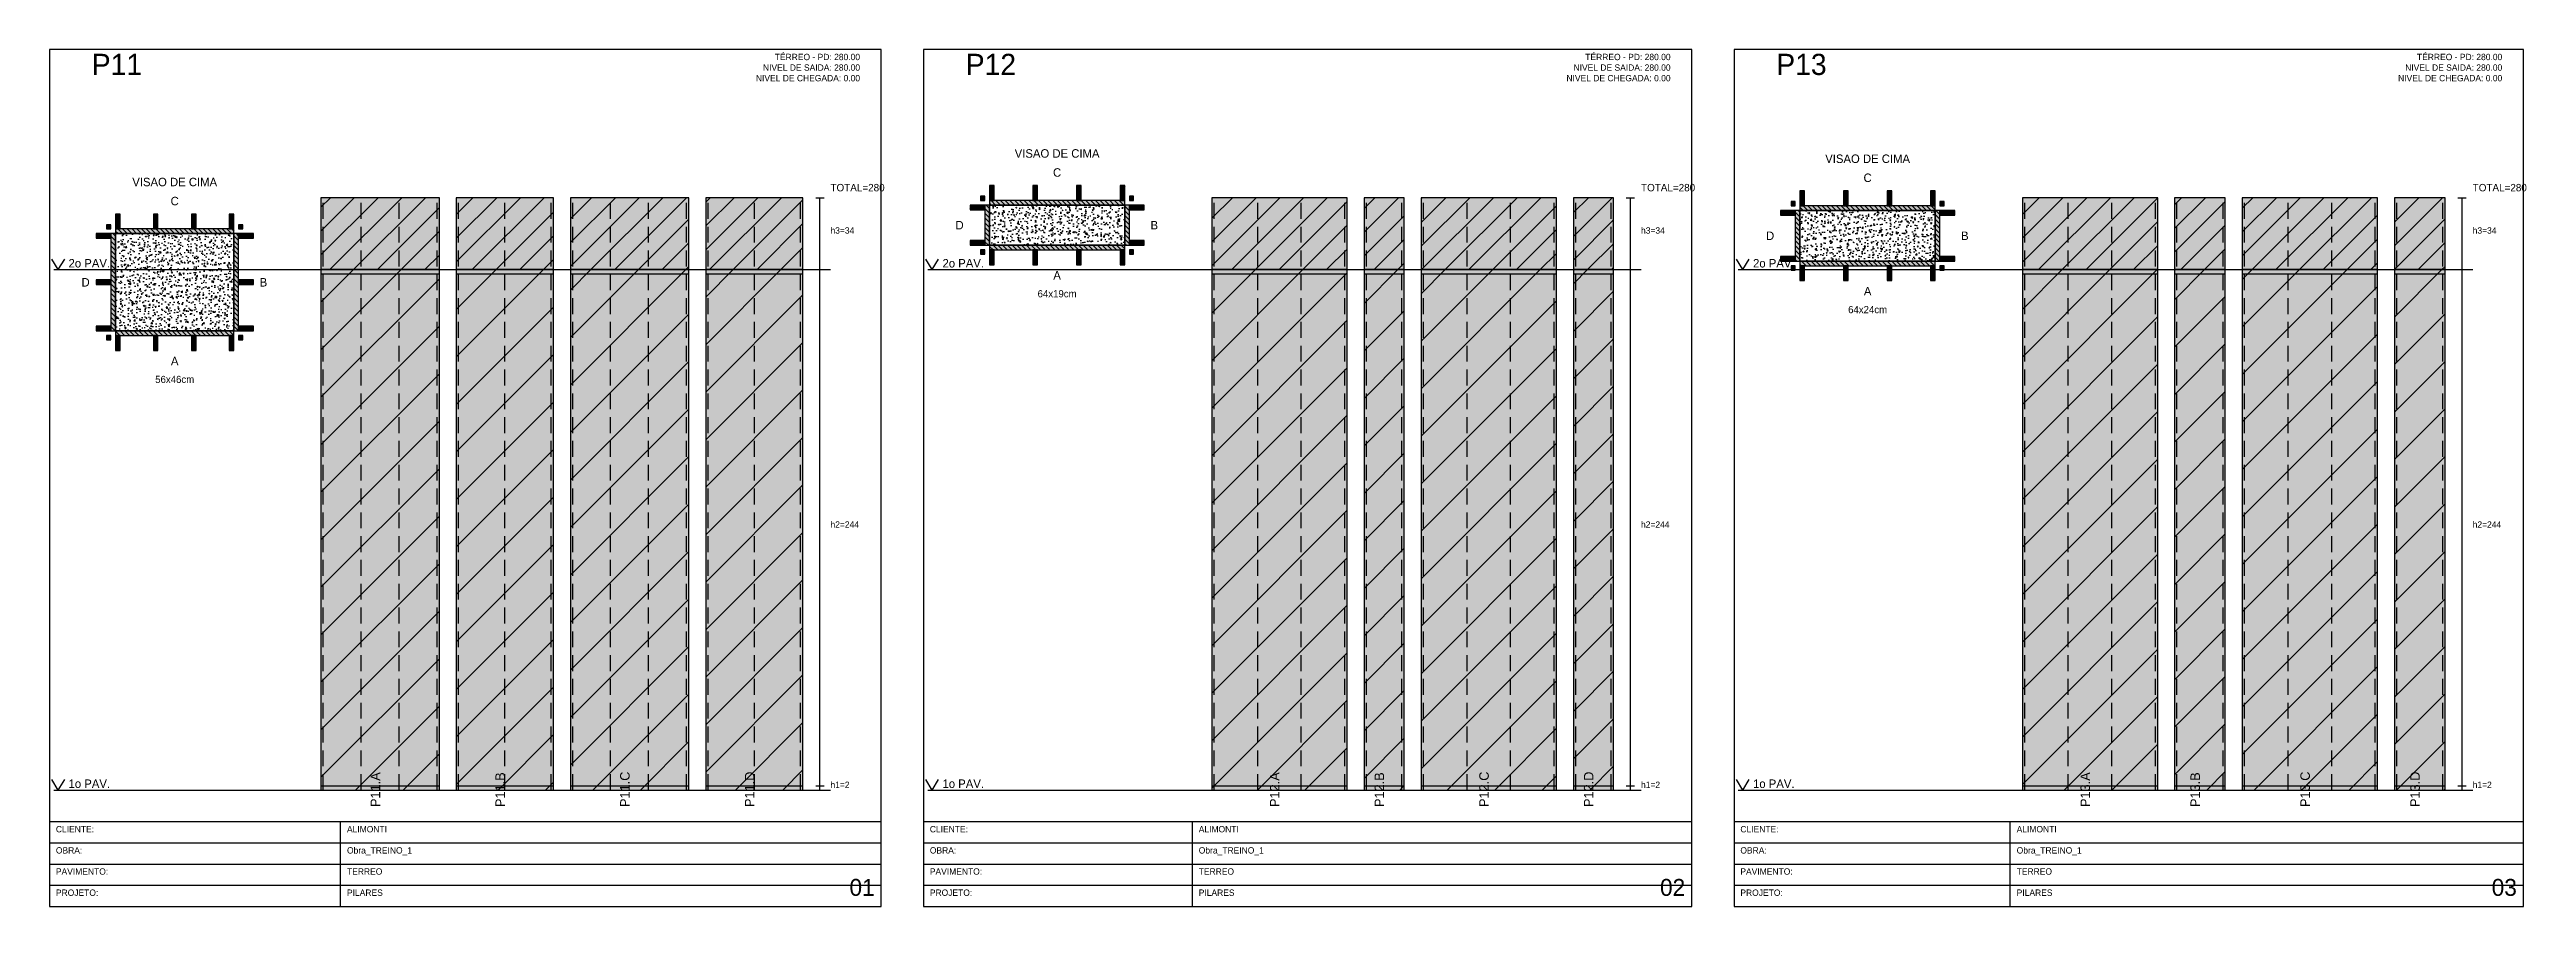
# Model space of a CAD drawing. Header units: metres. Extents: x 0 to 2088, y 0 to 2105.
# Drawn here: x 0 to 1172, y 0 to 405 of the extents above; entities that cross this region are included whole.
import ezdxf
from ezdxf.enums import TextEntityAlignment as Align

# ---------------------------------------------------------------- set-up
doc = ezdxf.new("R2010")
doc.units = ezdxf.units.M
doc.linetypes.add('HIDDEN', pattern=[0.375, 0.25, -0.125])
for name, color, linetype in [('BORDA_CELULA', 9, 'Continuous'), ('CARIMBO', 9, 'Continuous'), ('CHAPA', 1, 'Continuous'), ('CONCRETO', 4, 'Continuous'), ('COTA', 241, 'Continuous'), ('Hachura', 251, 'Continuous'), ('LABEL_ID', 3, 'Continuous'), ('Nivel', 4, 'Continuous'), ('NOMENCLATURA', 1, 'Continuous'), ('Paineis', 200, 'Continuous'), ('SARR_2.2x7', 40, 'Continuous'), ('Texto Secao', 2, 'Continuous'), ('TEXTO_GERAL', 2, 'Continuous')]:
    doc.layers.add(name, color=color, linetype=linetype)

msp = doc.modelspace()

# ---------------------------------------------------------------- texts
at = {"layer": 'CARIMBO', "color": 9}
for s, p in [('CLIENTE:', (3, 35)), ('CLIENTE:', (416.4, 35)), ('CLIENTE:', (799.8, 35)), ('OBRA:', (3, 25)), ('OBRA:', (416.4, 25)), ('OBRA:', (799.8, 25)), ('PAVIMENTO:', (3, 15)), ('PAVIMENTO:', (416.4, 15)), ('PAVIMENTO:', (799.8, 15)), ('PROJETO:', (3, 5)), ('PROJETO:', (416.4, 5)), ('PROJETO:', (799.8, 5))]:
    msp.add_text(s, height=3, dxfattribs=at).set_placement(p)
at = {"layer": 'COTA', "color": 8}
for s, height, p in [('TOTAL=280', 3.5, (369.4, 338)), ('TOTAL=280', 3.5, (752.8, 338)), ('TOTAL=280', 3.5, (1146.2, 338)), ('h3=34', 3, (369.4, 318)), ('h3=34', 3, (752.8, 318)), ('h3=34', 3, (1146.2, 318)), ('h2=244', 3, (369.4, 179)), ('h2=244', 3, (752.8, 179)), ('h2=244', 3, (1146.2, 179)), ('h1=2', 3, (369.4, 56)), ('h1=2', 3, (752.8, 56)), ('h1=2', 3, (1146.2, 56))]:
    msp.add_text(s, height=height, dxfattribs=at).set_placement(p)
at = {"layer": 'Cota Secao (2x)', "color": 4}
for s, p in [('64x19cm', (476.6, 291.3)), ('64x24cm', (860, 283.8)), ('56x46cm', (59.2, 250.8))]:
    msp.add_text(s, height=3.4, dxfattribs=at).set_placement(p, align=Align.TOP_CENTER)
at = {"layer": 'LABEL_ID', "color": 3}
for s, p in [('01', (378.4, 5)), ('02', (761.8, 5)), ('03', (1155.2, 5))]:
    msp.add_text(s, height=8, dxfattribs=at).set_placement(p)
at = {"layer": 'Nivel', "color": 4}
for s, p in [('2o PAV.', (9, 302)), ('2o PAV.', (422.4, 302)), ('2o PAV.', (805.8, 302)), ('1o PAV.', (9, 56)), ('1o PAV.', (422.4, 56)), ('1o PAV.', (805.8, 56))]:
    msp.add_text(s, height=4, dxfattribs=at).set_placement(p)
at = {"layer": 'NOMENCLATURA', "color": 1}
for s, p in [('P11', (20, 393)), ('P12', (433.4, 393)), ('P13', (816.8, 393))]:
    msp.add_text(s, height=10, dxfattribs=at).set_placement(p)
at = {"layer": 'Texto Secao', "color": 2}
for s, p in [('VISAO DE CIMA', (476.6, 352.7)), ('VISAO DE CIMA', (860, 350.2)), ('VISAO DE CIMA', (59.2, 339.2)), ('C', (476.6, 343.7)), ('C', (860, 341.2)), ('C', (59.2, 330.2))]:
    msp.add_text(s, height=4, dxfattribs=at).set_placement(p, align=Align.BOTTOM_CENTER)
for p in [(432.4, 322), (815.8, 317), (19, 295)]:
    msp.add_text('D', height=4, dxfattribs=at).set_placement(p, align=Align.MIDDLE_RIGHT)
for p in [(520.8, 322), (904.2, 317), (99.4, 295)]:
    msp.add_text('B', height=4, dxfattribs=at).set_placement(p, align=Align.MIDDLE_LEFT)
for p in [(476.6, 300.3), (860, 292.8), (59.2, 259.8)]:
    msp.add_text('A', height=4, dxfattribs=at).set_placement(p, align=Align.TOP_CENTER)
for s, p in [('P11.A', (156.4, 47)), ('P11.B', (215.4, 47)), ('P11.C', (274.4, 47)), ('P11.D', (333.4, 47)), ('P12.A', (581.8, 47)), ('P12.B', (631.3, 47)), ('P12.C', (680.8, 47)), ('P12.D', (730.3, 47)), ('P13.A', (965.2, 47)), ('P13.B', (1017.2, 47)), ('P13.C', (1069.2, 47)), ('P13.D', (1121.2, 47))]:
    msp.add_text(s, height=4.5, rotation=90, dxfattribs=at).set_placement(p)
at = {"layer": 'TEXTO_GERAL', "color": 2}
for s, p in [('TÉRREO - PD: 280.00', (383.4, 400)), ('TÉRREO - PD: 280.00', (766.8, 400)), ('TÉRREO - PD: 280.00', (1160.2, 400)), ('NIVEL DE CHEGADA: 0.00', (383.4, 390)), ('NIVEL DE SAIDA: 280.00', (383.4, 395)), ('NIVEL DE CHEGADA: 0.00', (766.8, 390)), ('NIVEL DE SAIDA: 280.00', (766.8, 395)), ('NIVEL DE CHEGADA: 0.00', (1160.2, 390)), ('NIVEL DE SAIDA: 280.00', (1160.2, 395))]:
    msp.add_text(s, height=3, dxfattribs=at).set_placement(p, align=Align.RIGHT)
for s, p in [('ALIMONTI', (140.7, 35)), ('ALIMONTI', (543.6, 35)), ('ALIMONTI', (930.5, 35)), ('Obra_TREINO_1', (140.7, 25)), ('Obra_TREINO_1', (543.6, 25)), ('Obra_TREINO_1', (930.5, 25)), ('TERREO', (140.7, 15)), ('TERREO', (543.6, 15)), ('TERREO', (930.5, 15)), ('PILARES', (140.7, 5)), ('PILARES', (543.6, 5)), ('PILARES', (930.5, 5))]:
    msp.add_text(s, height=3, dxfattribs=at).set_placement(p)

# ---------------------------------------------------------------- hatches: boundary and pattern name
at = {"layer": 'CHAPA'}
for points in [[(440.4, 333.7), (442.4, 333.7), (442.4, 335.7), (440.4, 335.7)], [(510.8, 333.7), (512.8, 333.7), (512.8, 335.7), (510.8, 335.7)], [(823.8, 331.2), (825.8, 331.2), (825.8, 333.2), (823.8, 333.2)], [(894.2, 331.2), (896.2, 331.2), (896.2, 333.2), (894.2, 333.2)], [(27, 320.2), (29, 320.2), (29, 322.2), (27, 322.2)], [(89.4, 320.2), (91.4, 320.2), (91.4, 322.2), (89.4, 322.2)], [(440.4, 308.3), (442.4, 308.3), (442.4, 310.3), (440.4, 310.3)], [(510.8, 308.3), (512.8, 308.3), (512.8, 310.3), (510.8, 310.3)], [(823.8, 300.8), (825.8, 300.8), (825.8, 302.8), (823.8, 302.8)], [(894.2, 300.8), (896.2, 300.8), (896.2, 302.8), (894.2, 302.8)], [(27, 267.8), (29, 267.8), (29, 269.8), (27, 269.8)], [(89.4, 267.8), (91.4, 267.8), (91.4, 269.8), (89.4, 269.8)]]:
    msp.add_hatch(color=1, dxfattribs=at).paths.add_polyline_path(points)
at = {"layer": 'COTA'}
h = msp.add_hatch(dxfattribs=at)
h.set_pattern_fill('AR-CONC', scale=0.03)
h.paths.add_polyline_path([(444.6, 312.5), (508.6, 312.5), (508.6, 331.5), (444.6, 331.5)])
h = msp.add_hatch(dxfattribs=at)
h.set_pattern_fill('AR-CONC', scale=0.03)
h.paths.add_polyline_path([(828, 305), (892, 305), (892, 329), (828, 329)])
h = msp.add_hatch(dxfattribs=at)
h.set_pattern_fill('AR-CONC', scale=0.03)
h.paths.add_polyline_path([(31.2, 272), (87.2, 272), (87.2, 318), (31.2, 318)])
at = {"layer": 'Hachura'}
for points in [[(128.4, 301), (184.4, 301), (184.4, 335), (128.4, 335)], [(192.4, 301), (238.4, 301), (238.4, 335), (192.4, 335)], [(246.4, 301), (302.4, 301), (302.4, 335), (246.4, 335)], [(310.4, 301), (356.4, 301), (356.4, 335), (310.4, 335)], [(549.8, 301), (613.8, 301), (613.8, 335), (549.8, 335)], [(621.8, 301), (640.8, 301), (640.8, 335), (621.8, 335)], [(648.8, 301), (712.8, 301), (712.8, 335), (648.8, 335)], [(720.8, 301), (739.8, 301), (739.8, 335), (720.8, 335)], [(933.2, 301), (997.2, 301), (997.2, 335), (933.2, 335)], [(1005.2, 301), (1029.2, 301), (1029.2, 335), (1005.2, 335)], [(1037.2, 301), (1101.2, 301), (1101.2, 335), (1037.2, 335)], [(1109.2, 301), (1133.2, 301), (1133.2, 335), (1109.2, 335)], [(128.4, 55), (184.4, 55), (184.4, 301), (128.4, 301)], [(192.4, 55), (238.4, 55), (238.4, 301), (192.4, 301)], [(246.4, 55), (302.4, 55), (302.4, 301), (246.4, 301)], [(310.4, 55), (356.4, 55), (356.4, 301), (310.4, 301)], [(549.8, 55), (613.8, 55), (613.8, 301), (549.8, 301)], [(621.8, 55), (640.8, 55), (640.8, 301), (621.8, 301)], [(648.8, 55), (712.8, 55), (712.8, 301), (648.8, 301)], [(720.8, 55), (739.8, 55), (739.8, 301), (720.8, 301)], [(933.2, 55), (997.2, 55), (997.2, 301), (933.2, 301)], [(1005.2, 55), (1029.2, 55), (1029.2, 301), (1005.2, 301)], [(1037.2, 55), (1101.2, 55), (1101.2, 301), (1037.2, 301)], [(1109.2, 55), (1133.2, 55), (1133.2, 301), (1109.2, 301)]]:
    msp.add_hatch(color=256, dxfattribs=at).paths.add_polyline_path(points)
h = msp.add_hatch(dxfattribs=at)
h.set_pattern_fill('ANSI31', scale=2.5)
h.paths.add_polyline_path([(128.4, 301), (184.4, 301), (184.4, 335), (128.4, 335)])
h = msp.add_hatch(dxfattribs=at)
h.set_pattern_fill('ANSI31', scale=2.5)
h.paths.add_polyline_path([(192.4, 301), (238.4, 301), (238.4, 335), (192.4, 335)])
h = msp.add_hatch(dxfattribs=at)
h.set_pattern_fill('ANSI31', scale=2.5)
h.paths.add_polyline_path([(246.4, 301), (302.4, 301), (302.4, 335), (246.4, 335)])
h = msp.add_hatch(dxfattribs=at)
h.set_pattern_fill('ANSI31', scale=2.5)
h.paths.add_polyline_path([(310.4, 301), (356.4, 301), (356.4, 335), (310.4, 335)])
h = msp.add_hatch(dxfattribs=at)
h.set_pattern_fill('ANSI31', scale=2.5)
h.paths.add_polyline_path([(549.8, 301), (613.8, 301), (613.8, 335), (549.8, 335)])
h = msp.add_hatch(dxfattribs=at)
h.set_pattern_fill('ANSI31', scale=2.5)
h.paths.add_polyline_path([(621.8, 301), (640.8, 301), (640.8, 335), (621.8, 335)])
h = msp.add_hatch(dxfattribs=at)
h.set_pattern_fill('ANSI31', scale=2.5)
h.paths.add_polyline_path([(648.8, 301), (712.8, 301), (712.8, 335), (648.8, 335)])
h = msp.add_hatch(dxfattribs=at)
h.set_pattern_fill('ANSI31', scale=2.5)
h.paths.add_polyline_path([(720.8, 301), (739.8, 301), (739.8, 335), (720.8, 335)])
h = msp.add_hatch(dxfattribs=at)
h.set_pattern_fill('ANSI31', scale=2.5)
h.paths.add_polyline_path([(933.2, 301), (997.2, 301), (997.2, 335), (933.2, 335)])
h = msp.add_hatch(dxfattribs=at)
h.set_pattern_fill('ANSI31', scale=2.5)
h.paths.add_polyline_path([(1005.2, 301), (1029.2, 301), (1029.2, 335), (1005.2, 335)])
h = msp.add_hatch(dxfattribs=at)
h.set_pattern_fill('ANSI31', scale=2.5)
h.paths.add_polyline_path([(1037.2, 301), (1101.2, 301), (1101.2, 335), (1037.2, 335)])
h = msp.add_hatch(dxfattribs=at)
h.set_pattern_fill('ANSI31', scale=2.5)
h.paths.add_polyline_path([(1109.2, 301), (1133.2, 301), (1133.2, 335), (1109.2, 335)])
h = msp.add_hatch(dxfattribs=at)
h.set_pattern_fill('ANSI31', scale=5)
h.paths.add_polyline_path([(128.4, 55), (184.4, 55), (184.4, 301), (128.4, 301)])
h = msp.add_hatch(dxfattribs=at)
h.set_pattern_fill('ANSI31', scale=5)
h.paths.add_polyline_path([(192.4, 55), (238.4, 55), (238.4, 301), (192.4, 301)])
h = msp.add_hatch(dxfattribs=at)
h.set_pattern_fill('ANSI31', scale=5)
h.paths.add_polyline_path([(246.4, 55), (302.4, 55), (302.4, 301), (246.4, 301)])
h = msp.add_hatch(dxfattribs=at)
h.set_pattern_fill('ANSI31', scale=5)
h.paths.add_polyline_path([(310.4, 55), (356.4, 55), (356.4, 301), (310.4, 301)])
h = msp.add_hatch(dxfattribs=at)
h.set_pattern_fill('ANSI31', scale=5)
h.paths.add_polyline_path([(549.8, 55), (613.8, 55), (613.8, 301), (549.8, 301)])
h = msp.add_hatch(dxfattribs=at)
h.set_pattern_fill('ANSI31', scale=5)
h.paths.add_polyline_path([(621.8, 55), (640.8, 55), (640.8, 301), (621.8, 301)])
h = msp.add_hatch(dxfattribs=at)
h.set_pattern_fill('ANSI31', scale=5)
h.paths.add_polyline_path([(648.8, 55), (712.8, 55), (712.8, 301), (648.8, 301)])
h = msp.add_hatch(dxfattribs=at)
h.set_pattern_fill('ANSI31', scale=5)
h.paths.add_polyline_path([(720.8, 55), (739.8, 55), (739.8, 301), (720.8, 301)])
h = msp.add_hatch(dxfattribs=at)
h.set_pattern_fill('ANSI31', scale=5)
h.paths.add_polyline_path([(933.2, 55), (997.2, 55), (997.2, 301), (933.2, 301)])
h = msp.add_hatch(dxfattribs=at)
h.set_pattern_fill('ANSI31', scale=5)
h.paths.add_polyline_path([(1005.2, 55), (1029.2, 55), (1029.2, 301), (1005.2, 301)])
h = msp.add_hatch(dxfattribs=at)
h.set_pattern_fill('ANSI31', scale=5)
h.paths.add_polyline_path([(1037.2, 55), (1101.2, 55), (1101.2, 301), (1037.2, 301)])
h = msp.add_hatch(dxfattribs=at)
h.set_pattern_fill('ANSI31', scale=5)
h.paths.add_polyline_path([(1109.2, 55), (1133.2, 55), (1133.2, 301), (1109.2, 301)])
at = {"layer": 'Paineis'}
for points in [[(442.4, 312.5), (444.6, 312.5), (444.6, 331.5), (442.4, 331.5)], [(444.6, 331.5), (508.6, 331.5), (508.6, 333.7), (444.6, 333.7)], [(508.6, 312.5), (510.8, 312.5), (510.8, 331.5), (508.6, 331.5)], [(825.8, 305), (828, 305), (828, 329), (825.8, 329)], [(828, 329), (892, 329), (892, 331.2), (828, 331.2)], [(892, 305), (894.2, 305), (894.2, 329), (892, 329)], [(29, 272), (31.2, 272), (31.2, 318), (29, 318)], [(31.2, 318), (87.2, 318), (87.2, 320.2), (31.2, 320.2)], [(87.2, 272), (89.4, 272), (89.4, 318), (87.2, 318)], [(444.6, 310.3), (508.6, 310.3), (508.6, 312.5), (444.6, 312.5)], [(828, 302.8), (892, 302.8), (892, 305), (828, 305)], [(31.2, 269.8), (87.2, 269.8), (87.2, 272), (31.2, 272)]]:
    msp.add_hatch(color=256, dxfattribs=at).paths.add_polyline_path(points)
h = msp.add_hatch(dxfattribs=at)
h.set_pattern_fill('ANSI31', scale=0.5, angle=270)
h.paths.add_polyline_path([(442.4, 312.5), (444.6, 312.5), (444.6, 331.5), (442.4, 331.5)])
h = msp.add_hatch(dxfattribs=at)
h.set_pattern_fill('ANSI31', scale=0.5, angle=270)
h.paths.add_polyline_path([(444.6, 331.5), (508.6, 331.5), (508.6, 333.7), (444.6, 333.7)])
h = msp.add_hatch(dxfattribs=at)
h.set_pattern_fill('ANSI31', scale=0.5, angle=270)
h.paths.add_polyline_path([(508.6, 312.5), (510.8, 312.5), (510.8, 331.5), (508.6, 331.5)])
h = msp.add_hatch(dxfattribs=at)
h.set_pattern_fill('ANSI31', scale=0.5, angle=270)
h.paths.add_polyline_path([(825.8, 305), (828, 305), (828, 329), (825.8, 329)])
h = msp.add_hatch(dxfattribs=at)
h.set_pattern_fill('ANSI31', scale=0.5, angle=270)
h.paths.add_polyline_path([(828, 329), (892, 329), (892, 331.2), (828, 331.2)])
h = msp.add_hatch(dxfattribs=at)
h.set_pattern_fill('ANSI31', scale=0.5, angle=270)
h.paths.add_polyline_path([(892, 305), (894.2, 305), (894.2, 329), (892, 329)])
h = msp.add_hatch(dxfattribs=at)
h.set_pattern_fill('ANSI31', scale=0.5, angle=270)
h.paths.add_polyline_path([(29, 272), (31.2, 272), (31.2, 318), (29, 318)])
h = msp.add_hatch(dxfattribs=at)
h.set_pattern_fill('ANSI31', scale=0.5, angle=270)
h.paths.add_polyline_path([(31.2, 318), (87.2, 318), (87.2, 320.2), (31.2, 320.2)])
h = msp.add_hatch(dxfattribs=at)
h.set_pattern_fill('ANSI31', scale=0.5, angle=270)
h.paths.add_polyline_path([(87.2, 272), (89.4, 272), (89.4, 318), (87.2, 318)])
h = msp.add_hatch(dxfattribs=at)
h.set_pattern_fill('ANSI31', scale=0.5, angle=270)
h.paths.add_polyline_path([(444.6, 310.3), (508.6, 310.3), (508.6, 312.5), (444.6, 312.5)])
h = msp.add_hatch(dxfattribs=at)
h.set_pattern_fill('ANSI31', scale=0.5, angle=270)
h.paths.add_polyline_path([(828, 302.8), (892, 302.8), (892, 305), (828, 305)])
h = msp.add_hatch(dxfattribs=at)
h.set_pattern_fill('ANSI31', scale=0.5, angle=270)
h.paths.add_polyline_path([(31.2, 269.8), (87.2, 269.8), (87.2, 272), (31.2, 272)])
at = {"layer": 'SARR_2.2x7'}
for points in [[(444.6, 333.7), (446.8, 333.7), (446.8, 340.7), (444.6, 340.7)], [(465.2, 333.7), (467.4, 333.7), (467.4, 340.7), (465.2, 340.7)], [(485.8, 333.7), (488, 333.7), (488, 340.7), (485.8, 340.7)], [(506.4, 333.7), (508.6, 333.7), (508.6, 340.7), (506.4, 340.7)], [(435.4, 329.3), (442.4, 329.3), (442.4, 331.5), (435.4, 331.5)], [(510.8, 329.3), (517.8, 329.3), (517.8, 331.5), (510.8, 331.5)], [(818.8, 326.8), (825.8, 326.8), (825.8, 329), (818.8, 329)], [(828, 331.2), (830.2, 331.2), (830.2, 338.2), (828, 338.2)], [(848.6, 331.2), (850.8, 331.2), (850.8, 338.2), (848.6, 338.2)], [(869.2, 331.2), (871.4, 331.2), (871.4, 338.2), (869.2, 338.2)], [(889.8, 331.2), (892, 331.2), (892, 338.2), (889.8, 338.2)], [(894.2, 326.8), (901.2, 326.8), (901.2, 329), (894.2, 329)], [(22, 315.8), (29, 315.8), (29, 318), (22, 318)], [(31.2, 320.2), (33.4, 320.2), (33.4, 327.2), (31.2, 327.2)], [(49.1, 320.2), (51.3, 320.2), (51.3, 327.2), (49.1, 327.2)], [(67.1, 320.2), (69.3, 320.2), (69.3, 327.2), (67.1, 327.2)], [(85, 320.2), (87.2, 320.2), (87.2, 327.2), (85, 327.2)], [(89.4, 315.8), (96.4, 315.8), (96.4, 318), (89.4, 318)], [(435.4, 312.5), (442.4, 312.5), (442.4, 314.7), (435.4, 314.7)], [(444.6, 303.3), (446.8, 303.3), (446.8, 310.3), (444.6, 310.3)], [(465.2, 303.3), (467.4, 303.3), (467.4, 310.3), (465.2, 310.3)], [(485.8, 303.3), (488, 303.3), (488, 310.3), (485.8, 310.3)], [(506.4, 303.3), (508.6, 303.3), (508.6, 310.3), (506.4, 310.3)], [(510.8, 312.5), (517.8, 312.5), (517.8, 314.7), (510.8, 314.7)], [(818.8, 305), (825.8, 305), (825.8, 307.2), (818.8, 307.2)], [(894.2, 305), (901.2, 305), (901.2, 307.2), (894.2, 307.2)], [(22, 293.9), (29, 293.9), (29, 296.1), (22, 296.1)], [(89.4, 293.9), (96.4, 293.9), (96.4, 296.1), (89.4, 296.1)], [(828, 295.8), (830.2, 295.8), (830.2, 302.8), (828, 302.8)], [(848.6, 295.8), (850.8, 295.8), (850.8, 302.8), (848.6, 302.8)], [(869.2, 295.8), (871.4, 295.8), (871.4, 302.8), (869.2, 302.8)], [(889.8, 295.8), (892, 295.8), (892, 302.8), (889.8, 302.8)], [(22, 272), (29, 272), (29, 274.2), (22, 274.2)], [(31.2, 262.8), (33.4, 262.8), (33.4, 269.8), (31.2, 269.8)], [(49.1, 262.8), (51.3, 262.8), (51.3, 269.8), (49.1, 269.8)], [(67.1, 262.8), (69.3, 262.8), (69.3, 269.8), (67.1, 269.8)], [(85, 262.8), (87.2, 262.8), (87.2, 269.8), (85, 269.8)], [(89.4, 272), (96.4, 272), (96.4, 274.2), (89.4, 274.2)]]:
    msp.add_hatch(color=256, dxfattribs=at).paths.add_polyline_path(points)
h = msp.add_hatch(dxfattribs=at)
h.set_pattern_fill('ANSI31', scale=0.5, angle=270)
h.paths.add_polyline_path([(444.6, 333.7), (446.8, 333.7), (446.8, 340.7), (444.6, 340.7)])
h = msp.add_hatch(dxfattribs=at)
h.set_pattern_fill('ANSI31', scale=0.5, angle=270)
h.paths.add_polyline_path([(465.2, 333.7), (467.4, 333.7), (467.4, 340.7), (465.2, 340.7)])
h = msp.add_hatch(dxfattribs=at)
h.set_pattern_fill('ANSI31', scale=0.5, angle=270)
h.paths.add_polyline_path([(485.8, 333.7), (488, 333.7), (488, 340.7), (485.8, 340.7)])
h = msp.add_hatch(dxfattribs=at)
h.set_pattern_fill('ANSI31', scale=0.5, angle=270)
h.paths.add_polyline_path([(506.4, 333.7), (508.6, 333.7), (508.6, 340.7), (506.4, 340.7)])
h = msp.add_hatch(dxfattribs=at)
h.set_pattern_fill('ANSI31', scale=0.5, angle=270)
h.paths.add_polyline_path([(435.4, 329.3), (442.4, 329.3), (442.4, 331.5), (435.4, 331.5)])
h = msp.add_hatch(dxfattribs=at)
h.set_pattern_fill('ANSI31', scale=0.5, angle=270)
h.paths.add_polyline_path([(510.8, 329.3), (517.8, 329.3), (517.8, 331.5), (510.8, 331.5)])
h = msp.add_hatch(dxfattribs=at)
h.set_pattern_fill('ANSI31', scale=0.5, angle=270)
h.paths.add_polyline_path([(818.8, 326.8), (825.8, 326.8), (825.8, 329), (818.8, 329)])
h = msp.add_hatch(dxfattribs=at)
h.set_pattern_fill('ANSI31', scale=0.5, angle=270)
h.paths.add_polyline_path([(828, 331.2), (830.2, 331.2), (830.2, 338.2), (828, 338.2)])
h = msp.add_hatch(dxfattribs=at)
h.set_pattern_fill('ANSI31', scale=0.5, angle=270)
h.paths.add_polyline_path([(848.6, 331.2), (850.8, 331.2), (850.8, 338.2), (848.6, 338.2)])
h = msp.add_hatch(dxfattribs=at)
h.set_pattern_fill('ANSI31', scale=0.5, angle=270)
h.paths.add_polyline_path([(869.2, 331.2), (871.4, 331.2), (871.4, 338.2), (869.2, 338.2)])
h = msp.add_hatch(dxfattribs=at)
h.set_pattern_fill('ANSI31', scale=0.5, angle=270)
h.paths.add_polyline_path([(889.8, 331.2), (892, 331.2), (892, 338.2), (889.8, 338.2)])
h = msp.add_hatch(dxfattribs=at)
h.set_pattern_fill('ANSI31', scale=0.5, angle=270)
h.paths.add_polyline_path([(894.2, 326.8), (901.2, 326.8), (901.2, 329), (894.2, 329)])
h = msp.add_hatch(dxfattribs=at)
h.set_pattern_fill('ANSI31', scale=0.5, angle=270)
h.paths.add_polyline_path([(22, 315.8), (29, 315.8), (29, 318), (22, 318)])
h = msp.add_hatch(dxfattribs=at)
h.set_pattern_fill('ANSI31', scale=0.5, angle=270)
h.paths.add_polyline_path([(31.2, 320.2), (33.4, 320.2), (33.4, 327.2), (31.2, 327.2)])
h = msp.add_hatch(dxfattribs=at)
h.set_pattern_fill('ANSI31', scale=0.5, angle=270)
h.paths.add_polyline_path([(49.1, 320.2), (51.3, 320.2), (51.3, 327.2), (49.1, 327.2)])
h = msp.add_hatch(dxfattribs=at)
h.set_pattern_fill('ANSI31', scale=0.5, angle=270)
h.paths.add_polyline_path([(67.1, 320.2), (69.3, 320.2), (69.3, 327.2), (67.1, 327.2)])
h = msp.add_hatch(dxfattribs=at)
h.set_pattern_fill('ANSI31', scale=0.5, angle=270)
h.paths.add_polyline_path([(85, 320.2), (87.2, 320.2), (87.2, 327.2), (85, 327.2)])
h = msp.add_hatch(dxfattribs=at)
h.set_pattern_fill('ANSI31', scale=0.5, angle=270)
h.paths.add_polyline_path([(89.4, 315.8), (96.4, 315.8), (96.4, 318), (89.4, 318)])
h = msp.add_hatch(dxfattribs=at)
h.set_pattern_fill('ANSI31', scale=0.5, angle=270)
h.paths.add_polyline_path([(435.4, 312.5), (442.4, 312.5), (442.4, 314.7), (435.4, 314.7)])
h = msp.add_hatch(dxfattribs=at)
h.set_pattern_fill('ANSI31', scale=0.5, angle=270)
h.paths.add_polyline_path([(444.6, 303.3), (446.8, 303.3), (446.8, 310.3), (444.6, 310.3)])
h = msp.add_hatch(dxfattribs=at)
h.set_pattern_fill('ANSI31', scale=0.5, angle=270)
h.paths.add_polyline_path([(465.2, 303.3), (467.4, 303.3), (467.4, 310.3), (465.2, 310.3)])
h = msp.add_hatch(dxfattribs=at)
h.set_pattern_fill('ANSI31', scale=0.5, angle=270)
h.paths.add_polyline_path([(485.8, 303.3), (488, 303.3), (488, 310.3), (485.8, 310.3)])
h = msp.add_hatch(dxfattribs=at)
h.set_pattern_fill('ANSI31', scale=0.5, angle=270)
h.paths.add_polyline_path([(506.4, 303.3), (508.6, 303.3), (508.6, 310.3), (506.4, 310.3)])
h = msp.add_hatch(dxfattribs=at)
h.set_pattern_fill('ANSI31', scale=0.5, angle=270)
h.paths.add_polyline_path([(510.8, 312.5), (517.8, 312.5), (517.8, 314.7), (510.8, 314.7)])
h = msp.add_hatch(dxfattribs=at)
h.set_pattern_fill('ANSI31', scale=0.5, angle=270)
h.paths.add_polyline_path([(818.8, 305), (825.8, 305), (825.8, 307.2), (818.8, 307.2)])
h = msp.add_hatch(dxfattribs=at)
h.set_pattern_fill('ANSI31', scale=0.5, angle=270)
h.paths.add_polyline_path([(894.2, 305), (901.2, 305), (901.2, 307.2), (894.2, 307.2)])
h = msp.add_hatch(dxfattribs=at)
h.set_pattern_fill('ANSI31', scale=0.5, angle=270)
h.paths.add_polyline_path([(22, 293.9), (29, 293.9), (29, 296.1), (22, 296.1)])
h = msp.add_hatch(dxfattribs=at)
h.set_pattern_fill('ANSI31', scale=0.5, angle=270)
h.paths.add_polyline_path([(89.4, 293.9), (96.4, 293.9), (96.4, 296.1), (89.4, 296.1)])
h = msp.add_hatch(dxfattribs=at)
h.set_pattern_fill('ANSI31', scale=0.5, angle=270)
h.paths.add_polyline_path([(828, 295.8), (830.2, 295.8), (830.2, 302.8), (828, 302.8)])
h = msp.add_hatch(dxfattribs=at)
h.set_pattern_fill('ANSI31', scale=0.5, angle=270)
h.paths.add_polyline_path([(848.6, 295.8), (850.8, 295.8), (850.8, 302.8), (848.6, 302.8)])
h = msp.add_hatch(dxfattribs=at)
h.set_pattern_fill('ANSI31', scale=0.5, angle=270)
h.paths.add_polyline_path([(869.2, 295.8), (871.4, 295.8), (871.4, 302.8), (869.2, 302.8)])
h = msp.add_hatch(dxfattribs=at)
h.set_pattern_fill('ANSI31', scale=0.5, angle=270)
h.paths.add_polyline_path([(889.8, 295.8), (892, 295.8), (892, 302.8), (889.8, 302.8)])
h = msp.add_hatch(dxfattribs=at)
h.set_pattern_fill('ANSI31', scale=0.5, angle=270)
h.paths.add_polyline_path([(22, 272), (29, 272), (29, 274.2), (22, 274.2)])
h = msp.add_hatch(dxfattribs=at)
h.set_pattern_fill('ANSI31', scale=0.5, angle=270)
h.paths.add_polyline_path([(31.2, 262.8), (33.4, 262.8), (33.4, 269.8), (31.2, 269.8)])
h = msp.add_hatch(dxfattribs=at)
h.set_pattern_fill('ANSI31', scale=0.5, angle=270)
h.paths.add_polyline_path([(49.1, 262.8), (51.3, 262.8), (51.3, 269.8), (49.1, 269.8)])
h = msp.add_hatch(dxfattribs=at)
h.set_pattern_fill('ANSI31', scale=0.5, angle=270)
h.paths.add_polyline_path([(67.1, 262.8), (69.3, 262.8), (69.3, 269.8), (67.1, 269.8)])
h = msp.add_hatch(dxfattribs=at)
h.set_pattern_fill('ANSI31', scale=0.5, angle=270)
h.paths.add_polyline_path([(85, 262.8), (87.2, 262.8), (87.2, 269.8), (85, 269.8)])
h = msp.add_hatch(dxfattribs=at)
h.set_pattern_fill('ANSI31', scale=0.5, angle=270)
h.paths.add_polyline_path([(89.4, 272), (96.4, 272), (96.4, 274.2), (89.4, 274.2)])

# ---------------------------------------------------------------- linework, layer by layer
at = {"layer": 'BORDA_CELULA', "color": 9}
for points in [[(0, 0), (393.4, 0), (393.4, 405), (0, 405)], [(413.4, 0), (776.8, 0), (776.8, 405), (413.4, 405)], [(796.8, 0), (1170.2, 0), (1170.2, 405), (796.8, 405)]]:
    msp.add_lwpolyline(points, close=True, dxfattribs=at)
at = {"layer": 'CARIMBO', "color": 40}
for p, q in [((137.7, 0), (137.7, 40)), ((540.6, 0), (540.6, 40)), ((927.5, 0), (927.5, 40)), ((0, 30), (393.4, 30)), ((413.4, 30), (776.8, 30)), ((796.8, 30), (1170.2, 30)), ((0, 20), (393.4, 20)), ((413.4, 20), (776.8, 20)), ((796.8, 20), (1170.2, 20)), ((0, 10), (393.4, 10)), ((413.4, 10), (776.8, 10)), ((796.8, 10), (1170.2, 10))]:
    msp.add_line(p, q, dxfattribs=at)
for points in [[(0, 0), (393.4, 0), (393.4, 40), (0, 40)], [(413.4, 0), (776.8, 0), (776.8, 40), (413.4, 40)], [(796.8, 0), (1170.2, 0), (1170.2, 40), (796.8, 40)]]:
    msp.add_lwpolyline(points, close=True, dxfattribs=at)
at = {"layer": 'CHAPA', "color": 1}
for points in [[(440.4, 333.7), (442.4, 333.7), (442.4, 335.7), (440.4, 335.7)], [(510.8, 333.7), (512.8, 333.7), (512.8, 335.7), (510.8, 335.7)], [(823.8, 331.2), (825.8, 331.2), (825.8, 333.2), (823.8, 333.2)], [(894.2, 331.2), (896.2, 331.2), (896.2, 333.2), (894.2, 333.2)], [(27, 320.2), (29, 320.2), (29, 322.2), (27, 322.2)], [(89.4, 320.2), (91.4, 320.2), (91.4, 322.2), (89.4, 322.2)], [(440.4, 308.3), (442.4, 308.3), (442.4, 310.3), (440.4, 310.3)], [(510.8, 308.3), (512.8, 308.3), (512.8, 310.3), (510.8, 310.3)], [(823.8, 300.8), (825.8, 300.8), (825.8, 302.8), (823.8, 302.8)], [(894.2, 300.8), (896.2, 300.8), (896.2, 302.8), (894.2, 302.8)], [(27, 267.8), (29, 267.8), (29, 269.8), (27, 269.8)], [(89.4, 267.8), (91.4, 267.8), (91.4, 269.8), (89.4, 269.8)]]:
    msp.add_lwpolyline(points, close=True, dxfattribs=at)
at = {"layer": 'CONCRETO', "color": 4}
for points in [[(444.6, 312.5), (508.6, 312.5), (508.6, 331.5), (444.6, 331.5)], [(828, 305), (892, 305), (892, 329), (828, 329)], [(31.2, 272), (87.2, 272), (87.2, 318), (31.2, 318)]]:
    msp.add_lwpolyline(points, close=True, dxfattribs=at)
at = {"layer": 'COTA', "color": 8}
for p, q in [((362.4, 335), (366.4, 335)), ((364.4, 55), (364.4, 335)), ((745.8, 335), (749.8, 335)), ((747.8, 55), (747.8, 335)), ((1139.2, 335), (1143.2, 335)), ((1141.2, 55), (1141.2, 335)), ((362.4, 301), (366.4, 301)), ((362.4, 301), (366.4, 301)), ((745.8, 301), (749.8, 301)), ((745.8, 301), (749.8, 301)), ((1139.2, 301), (1143.2, 301)), ((1139.2, 301), (1143.2, 301)), ((362.4, 57), (366.4, 57)), ((362.4, 57), (366.4, 57)), ((362.4, 55), (366.4, 55)), ((745.8, 57), (749.8, 57)), ((745.8, 57), (749.8, 57)), ((745.8, 55), (749.8, 55)), ((1139.2, 57), (1143.2, 57)), ((1139.2, 57), (1143.2, 57)), ((1139.2, 55), (1143.2, 55))]:
    msp.add_line(p, q, dxfattribs=at)
at = {"layer": 'Nivel', "color": 4}
for p, q in [((1, 306), (4, 301)), ((7, 306), (4, 301)), ((414.4, 306), (417.4, 301)), ((420.4, 306), (417.4, 301)), ((797.8, 306), (800.8, 301)), ((803.8, 306), (800.8, 301)), ((2, 301), (369.4, 301)), ((415.4, 301), (752.8, 301)), ((798.8, 301), (1146.2, 301)), ((1, 60), (4, 55)), ((7, 60), (4, 55)), ((414.4, 60), (417.4, 55)), ((420.4, 60), (417.4, 55)), ((797.8, 60), (800.8, 55)), ((803.8, 60), (800.8, 55)), ((2, 55), (369.4, 55)), ((415.4, 55), (752.8, 55)), ((798.8, 55), (1146.2, 55))]:
    msp.add_line(p, q, dxfattribs=at)
at = {"layer": 'Paineis'}
for p, q in [((128.4, 299), (184.4, 299)), ((192.4, 299), (238.4, 299)), ((246.4, 299), (302.4, 299)), ((310.4, 299), (356.4, 299)), ((549.8, 299), (613.8, 299)), ((621.8, 299), (640.8, 299)), ((648.8, 299), (712.8, 299)), ((720.8, 299), (739.8, 299)), ((933.2, 299), (997.2, 299)), ((1005.2, 299), (1029.2, 299)), ((1037.2, 299), (1101.2, 299)), ((1109.2, 299), (1133.2, 299)), ((128.4, 57), (184.4, 57)), ((192.4, 57), (238.4, 57)), ((246.4, 57), (302.4, 57)), ((310.4, 57), (356.4, 57)), ((549.8, 57), (613.8, 57)), ((621.8, 57), (640.8, 57)), ((648.8, 57), (712.8, 57)), ((720.8, 57), (739.8, 57)), ((933.2, 57), (997.2, 57)), ((1005.2, 57), (1029.2, 57)), ((1037.2, 57), (1101.2, 57)), ((1109.2, 57), (1133.2, 57))]:
    msp.add_line(p, q, dxfattribs=at)
for points in [[(128.4, 301), (184.4, 301), (184.4, 335), (128.4, 335)], [(192.4, 301), (238.4, 301), (238.4, 335), (192.4, 335)], [(246.4, 301), (302.4, 301), (302.4, 335), (246.4, 335)], [(310.4, 301), (356.4, 301), (356.4, 335), (310.4, 335)], [(442.4, 312.5), (444.6, 312.5), (444.6, 331.5), (442.4, 331.5)], [(444.6, 331.5), (508.6, 331.5), (508.6, 333.7), (444.6, 333.7)], [(508.6, 312.5), (510.8, 312.5), (510.8, 331.5), (508.6, 331.5)], [(549.8, 301), (613.8, 301), (613.8, 335), (549.8, 335)], [(621.8, 301), (640.8, 301), (640.8, 335), (621.8, 335)], [(648.8, 301), (712.8, 301), (712.8, 335), (648.8, 335)], [(720.8, 301), (739.8, 301), (739.8, 335), (720.8, 335)], [(825.8, 305), (828, 305), (828, 329), (825.8, 329)], [(828, 329), (892, 329), (892, 331.2), (828, 331.2)], [(892, 305), (894.2, 305), (894.2, 329), (892, 329)], [(933.2, 301), (997.2, 301), (997.2, 335), (933.2, 335)], [(1005.2, 301), (1029.2, 301), (1029.2, 335), (1005.2, 335)], [(1037.2, 301), (1101.2, 301), (1101.2, 335), (1037.2, 335)], [(1109.2, 301), (1133.2, 301), (1133.2, 335), (1109.2, 335)], [(29, 272), (31.2, 272), (31.2, 318), (29, 318)], [(31.2, 318), (87.2, 318), (87.2, 320.2), (31.2, 320.2)], [(87.2, 272), (89.4, 272), (89.4, 318), (87.2, 318)], [(444.6, 310.3), (508.6, 310.3), (508.6, 312.5), (444.6, 312.5)], [(828, 302.8), (892, 302.8), (892, 305), (828, 305)], [(128.4, 55), (184.4, 55), (184.4, 301), (128.4, 301)], [(192.4, 55), (238.4, 55), (238.4, 301), (192.4, 301)], [(246.4, 55), (302.4, 55), (302.4, 301), (246.4, 301)], [(310.4, 55), (356.4, 55), (356.4, 301), (310.4, 301)], [(549.8, 55), (613.8, 55), (613.8, 301), (549.8, 301)], [(621.8, 55), (640.8, 55), (640.8, 301), (621.8, 301)], [(648.8, 55), (712.8, 55), (712.8, 301), (648.8, 301)], [(720.8, 55), (739.8, 55), (739.8, 301), (720.8, 301)], [(933.2, 55), (997.2, 55), (997.2, 301), (933.2, 301)], [(1005.2, 55), (1029.2, 55), (1029.2, 301), (1005.2, 301)], [(1037.2, 55), (1101.2, 55), (1101.2, 301), (1037.2, 301)], [(1109.2, 55), (1133.2, 55), (1133.2, 301), (1109.2, 301)], [(31.2, 269.8), (87.2, 269.8), (87.2, 272), (31.2, 272)]]:
    msp.add_lwpolyline(points, close=True, dxfattribs=at)
at = {"layer": 'SARR_2.2x7', "linetype": 'HIDDEN', "ltscale": 30}
for p, q in [((129.5, 55), (129.5, 335)), ((147.4, 55), (147.4, 335)), ((165.4, 55), (165.4, 335)), ((183.3, 55), (183.3, 335)), ((193.5, 55), (193.5, 335)), ((215.4, 55), (215.4, 335)), ((237.3, 55), (237.3, 335)), ((247.5, 55), (247.5, 335)), ((265.4, 55), (265.4, 335)), ((283.4, 55), (283.4, 335)), ((301.3, 55), (301.3, 335)), ((311.5, 55), (311.5, 335)), ((333.4, 55), (333.4, 335)), ((355.3, 55), (355.3, 335)), ((550.9, 55), (550.9, 335)), ((571.5, 55), (571.5, 335)), ((592.1, 55), (592.1, 335)), ((612.7, 55), (612.7, 335)), ((622.9, 55), (622.9, 335)), ((639.7, 55), (639.7, 335)), ((649.9, 55), (649.9, 335)), ((670.5, 55), (670.5, 335)), ((691.1, 55), (691.1, 335)), ((711.7, 55), (711.7, 335)), ((721.9, 55), (721.9, 335)), ((738.7, 55), (738.7, 335)), ((934.3, 55), (934.3, 335)), ((954.9, 55), (954.9, 335)), ((975.5, 55), (975.5, 335)), ((996.1, 55), (996.1, 335)), ((1006.3, 55), (1006.3, 335)), ((1028.1, 55), (1028.1, 335)), ((1038.3, 55), (1038.3, 335)), ((1058.9, 55), (1058.9, 335)), ((1079.5, 55), (1079.5, 335)), ((1100.1, 55), (1100.1, 335)), ((1110.3, 55), (1110.3, 335)), ((1132.1, 55), (1132.1, 335))]:
    msp.add_line(p, q, dxfattribs=at)
at = {"layer": 'SARR_2.2x7'}
for points in [[(444.6, 333.7), (446.8, 333.7), (446.8, 340.7), (444.6, 340.7)], [(465.2, 333.7), (467.4, 333.7), (467.4, 340.7), (465.2, 340.7)], [(485.8, 333.7), (488, 333.7), (488, 340.7), (485.8, 340.7)], [(506.4, 333.7), (508.6, 333.7), (508.6, 340.7), (506.4, 340.7)], [(435.4, 329.3), (442.4, 329.3), (442.4, 331.5), (435.4, 331.5)], [(510.8, 329.3), (517.8, 329.3), (517.8, 331.5), (510.8, 331.5)], [(818.8, 326.8), (825.8, 326.8), (825.8, 329), (818.8, 329)], [(828, 331.2), (830.2, 331.2), (830.2, 338.2), (828, 338.2)], [(848.6, 331.2), (850.8, 331.2), (850.8, 338.2), (848.6, 338.2)], [(869.2, 331.2), (871.4, 331.2), (871.4, 338.2), (869.2, 338.2)], [(889.8, 331.2), (892, 331.2), (892, 338.2), (889.8, 338.2)], [(894.2, 326.8), (901.2, 326.8), (901.2, 329), (894.2, 329)], [(22, 315.8), (29, 315.8), (29, 318), (22, 318)], [(31.2, 320.2), (33.4, 320.2), (33.4, 327.2), (31.2, 327.2)], [(49.1, 320.2), (51.3, 320.2), (51.3, 327.2), (49.1, 327.2)], [(67.1, 320.2), (69.3, 320.2), (69.3, 327.2), (67.1, 327.2)], [(85, 320.2), (87.2, 320.2), (87.2, 327.2), (85, 327.2)], [(89.4, 315.8), (96.4, 315.8), (96.4, 318), (89.4, 318)], [(435.4, 312.5), (442.4, 312.5), (442.4, 314.7), (435.4, 314.7)], [(444.6, 303.3), (446.8, 303.3), (446.8, 310.3), (444.6, 310.3)], [(465.2, 303.3), (467.4, 303.3), (467.4, 310.3), (465.2, 310.3)], [(485.8, 303.3), (488, 303.3), (488, 310.3), (485.8, 310.3)], [(506.4, 303.3), (508.6, 303.3), (508.6, 310.3), (506.4, 310.3)], [(510.8, 312.5), (517.8, 312.5), (517.8, 314.7), (510.8, 314.7)], [(818.8, 305), (825.8, 305), (825.8, 307.2), (818.8, 307.2)], [(894.2, 305), (901.2, 305), (901.2, 307.2), (894.2, 307.2)], [(22, 293.9), (29, 293.9), (29, 296.1), (22, 296.1)], [(89.4, 293.9), (96.4, 293.9), (96.4, 296.1), (89.4, 296.1)], [(828, 295.8), (830.2, 295.8), (830.2, 302.8), (828, 302.8)], [(848.6, 295.8), (850.8, 295.8), (850.8, 302.8), (848.6, 302.8)], [(869.2, 295.8), (871.4, 295.8), (871.4, 302.8), (869.2, 302.8)], [(889.8, 295.8), (892, 295.8), (892, 302.8), (889.8, 302.8)], [(22, 272), (29, 272), (29, 274.2), (22, 274.2)], [(31.2, 262.8), (33.4, 262.8), (33.4, 269.8), (31.2, 269.8)], [(49.1, 262.8), (51.3, 262.8), (51.3, 269.8), (49.1, 269.8)], [(67.1, 262.8), (69.3, 262.8), (69.3, 269.8), (67.1, 269.8)], [(85, 262.8), (87.2, 262.8), (87.2, 269.8), (85, 269.8)], [(89.4, 272), (96.4, 272), (96.4, 274.2), (89.4, 274.2)]]:
    msp.add_lwpolyline(points, close=True, dxfattribs=at)

msp.set_redraw_order([(e.dxf.handle, doc.entitydb.next_handle()) for e in msp.query("TEXT MTEXT ATTDEF DIMENSION ARC_DIMENSION")])  # texts and dimensions are drawn at this point

doc.saveas('drawing.dxf')
